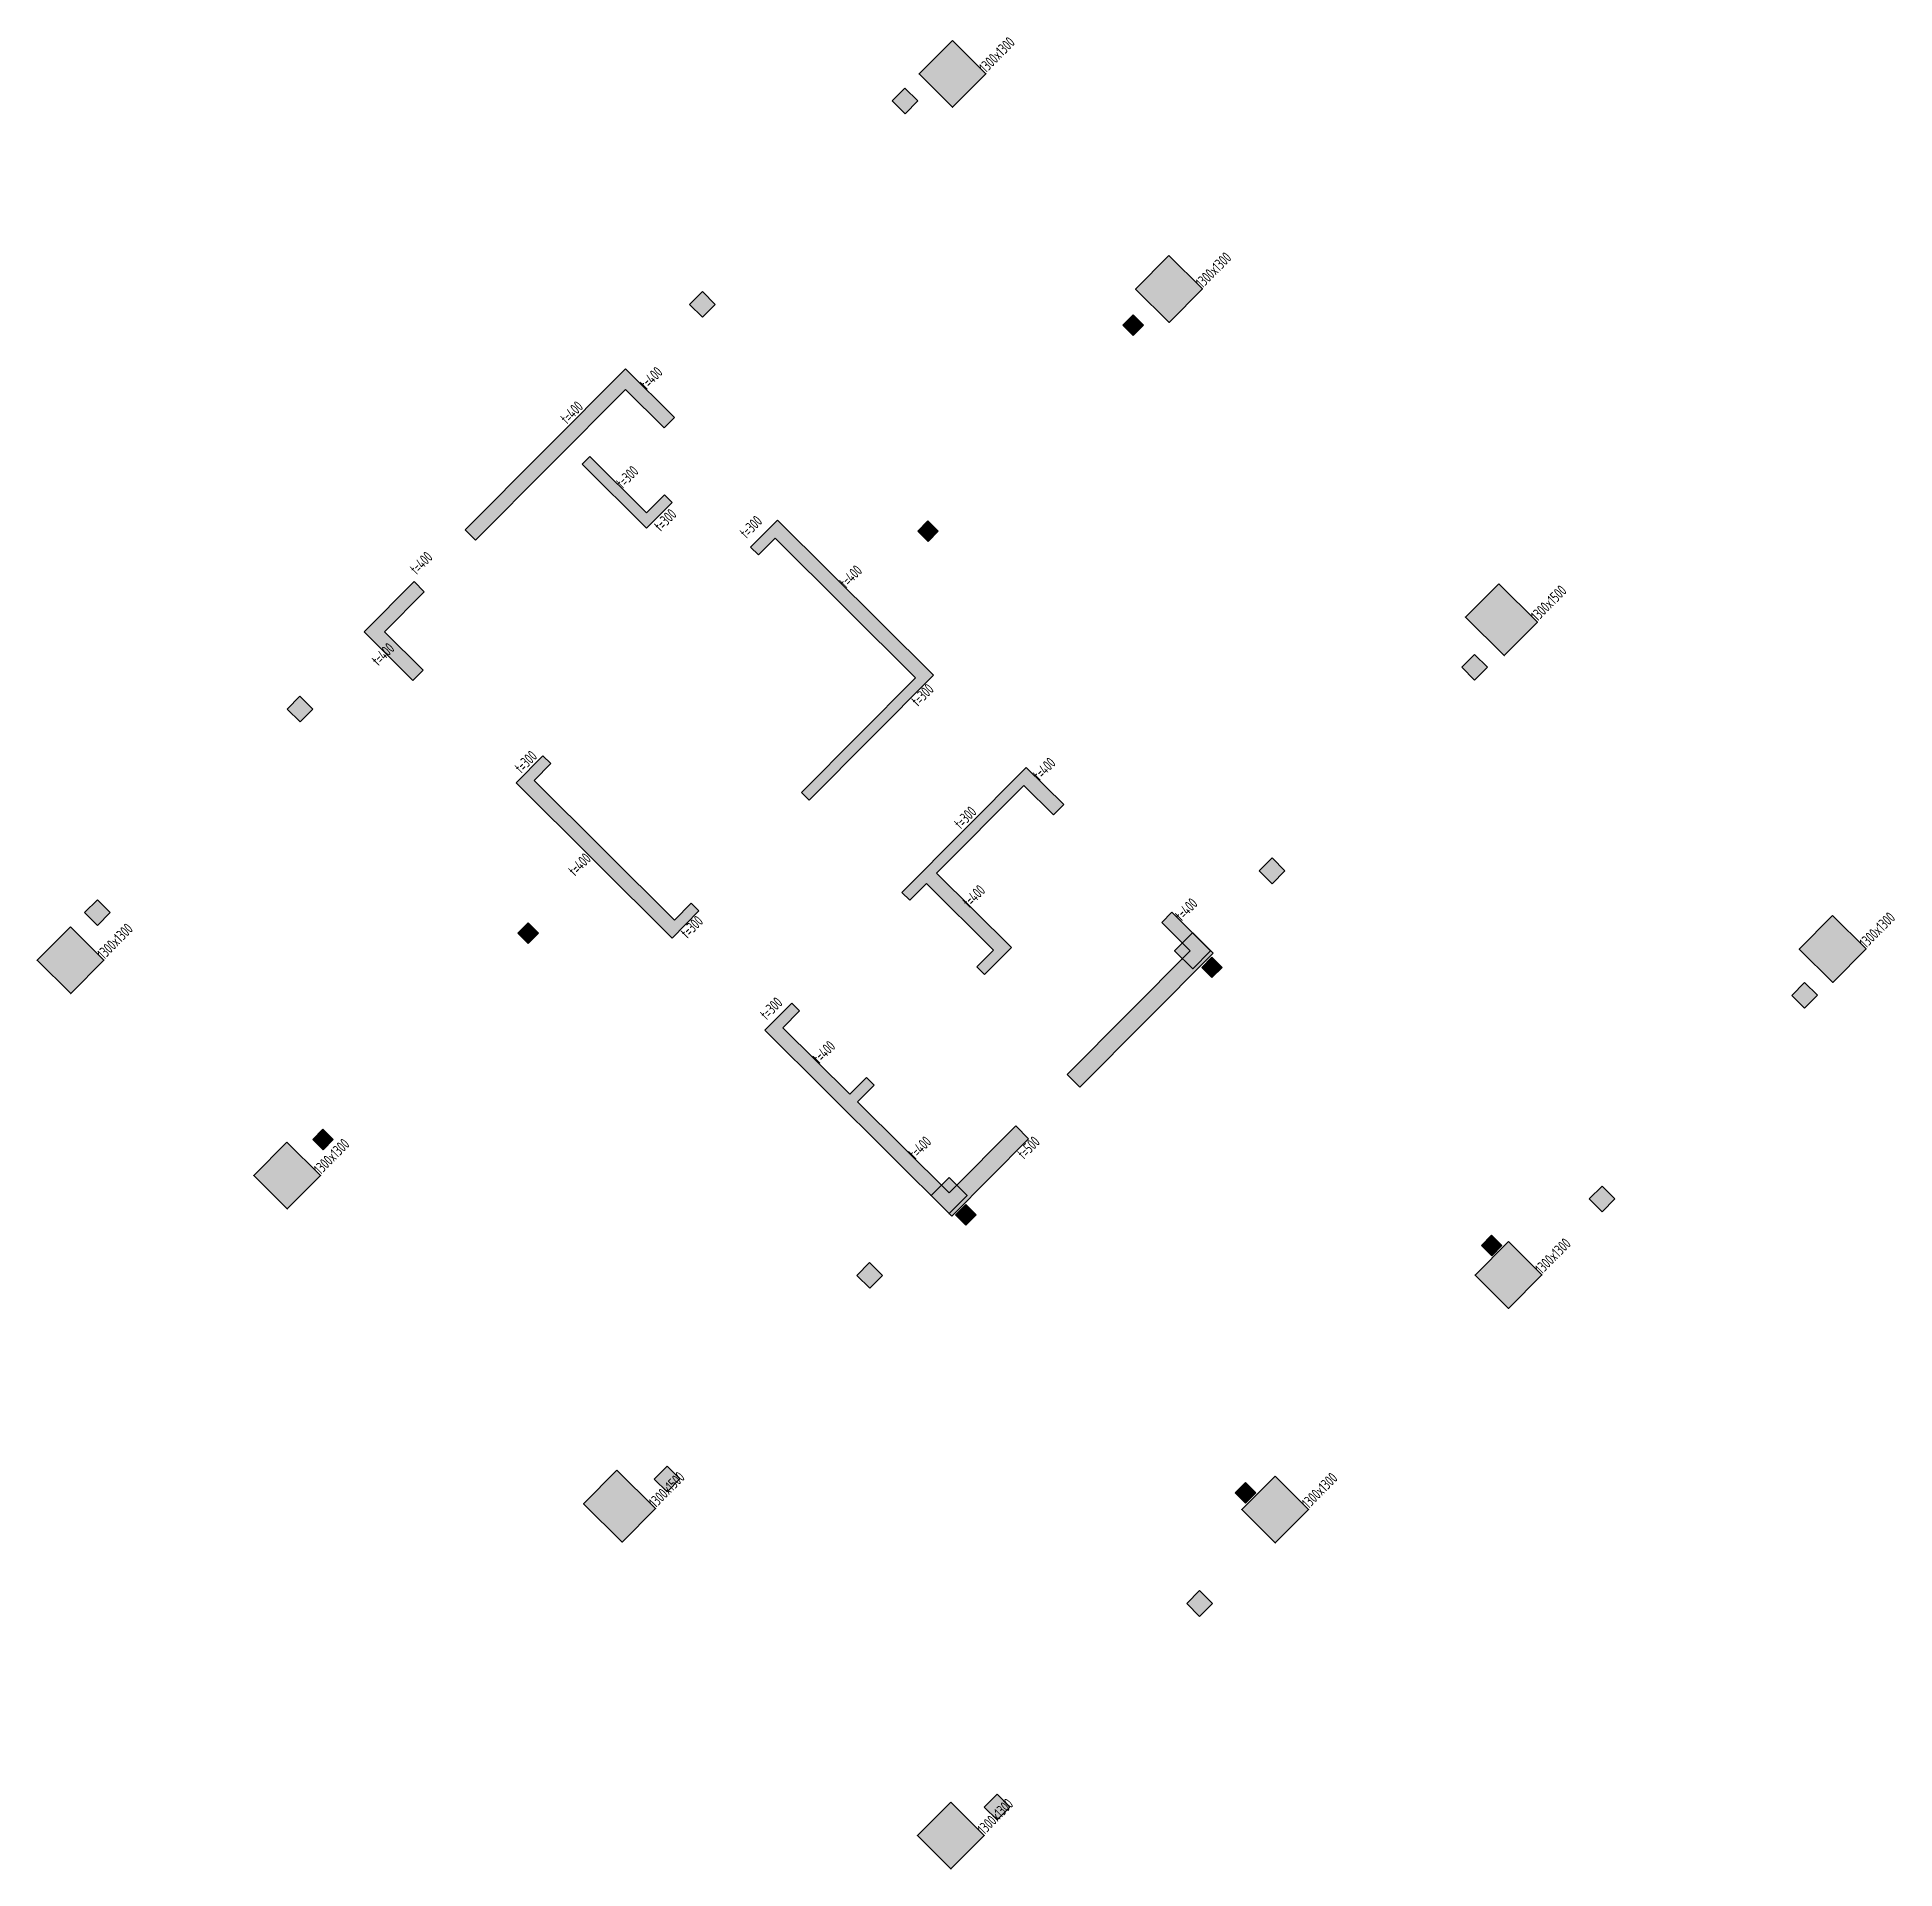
# Model space of a CAD drawing. Extents: x 517158726 to 519536726, y 3499539182 to 3501239182.
# Drawn here: x 518546442 to 518597541, y 3500141893 to 3500192292 of the extents above; entities that cross this region are included whole.
import ezdxf
from ezdxf.enums import TextEntityAlignment as Align

# ---------------------------------------------------------------- set-up
doc = ezdxf.new("R2010")
doc.units = 0
doc.header["$LTSCALE"] = 500
doc.header["$MEASUREMENT"] = 0
doc.layers.get('0').update_dxf_attribs({"linetype": 'CONTINUOUS'})
for name, color, linetype, plot in [('__覆盖_A10-1楼地上客房部分轴网（1：100）_TEN25IWP$0$C-XREF-SLCT', 7, 'CONTINUOUS', False), ('C-XREF-SLCT', 7, 'CONTINUOUS', False), ('S_POST_OTHE', 110, 'CONTINUOUS', False)]:
    doc.layers.add(name, color=color, linetype=linetype, plot=plot)
for name, color, linetype in [('S_COLU', 2, 'CONTINUOUS'), ('S_COLU_HACH', 15, 'CONTINUOUS'), ('S_WALL', 2, 'CONTINUOUS'), ('S_WALL_HACH', 30, 'CONTINUOUS')]:
    doc.layers.add(name, color=color, linetype=linetype)
doc.styles.add('__覆盖_A10-1楼地上客房部分轴网（1：100）_TEN25IWP$0$Acs', font='Tssdeng.shx', dxfattribs={"width": 0.7, "bigfont": 'Tssdchn.shx'})
doc.styles.add('Acs', font='STFANGSO.TTF', dxfattribs={"width": 0.7})
doc.styles.add('TH-STYLE3', font='tssdeng.shx', dxfattribs={"width": 0.7, "bigfont": 'tssdchn.shx'})

msp = doc.modelspace()

# ---------------------------------------------------------------- texts
at = {"layer": 'S_POST_OTHE', "style": 'TH-STYLE3', "width": 0.7}
for s, p in [('1300x1300', (518572538, 3500191287)), ('1300x1300', (518578494, 3500185364)), ('1300x1500', (518587711, 3500176197)), ('1300x1300', (518548280, 3500166896)), ('1300x1300', (518596752, 3500167206)), ('1300x1300', (518554236, 3500160973)), ('1300x1300', (518587831, 3500158236)), ('1300x1500', (518563454, 3500151805)), ('1300x1300', (518581414, 3500151784)), ('1300x1300', (518572494, 3500142815))]:
    msp.add_text(s, height=300, rotation=45.1571, dxfattribs=at).set_placement(p)
for s, p in [('t=400', (518563439, 3500182805)), ('t=300', (518562779, 3500180085)), ('t=400', (518557111, 3500177718)), ('t=400', (518568927, 3500177347)), ('t=400', (518556062, 3500175207)), ('t=300', (518570902, 3500174086)), ('t=300', (518559989, 3500172246)), ('t=400', (518574249, 3500172055)), ('t=300', (518572076, 3500170713)), ('t=400', (518572314, 3500168549)), ('t=400', (518578155, 3500168186)), ('t=300', (518564556, 3500167704)), ('t=300', (518566739, 3500165462)), ('t=400', (518568189, 3500164260)), ('t=400', (518570830, 3500161633)), ('t=500', (518573818, 3500161631))]:
    msp.add_text(s, height=300, rotation=45.1571, dxfattribs=at).set_placement(p, align=Align.CENTER)
for s, p in [('t=400', (518561038, 3500182071)), ('t=300', (518563613, 3500179111)), ('t=300', (518565969, 3500178922)), ('t=400', (518561256, 3500169634))]:
    msp.add_text(s, height=300, rotation=45.1571, dxfattribs=at).set_placement(p, align=Align.TOP_CENTER)

# ---------------------------------------------------------------- blocks, each defined once
blk = doc.blocks.new('AcsAcadShareArea')
for points in [[(0, 0), (118900, 0), (118900, 85000), (0, 85000)], [(6892.9, 0), (28409.4, 0), (28409.4, 2708.4), (6892.9, 2708.4)], [(0, 0), (6892.9, 0), (6892.9, 2699.2), (0, 2699.2)], [(0, 733), (0, 733), (0, 0), (0, 0)]]:
    blk.add_lwpolyline(points, close=True)
at = {"insert": (596.8, 1991.4), "char_height": 1000, "width": 6073.9, "attachment_point": 1, "style": 'Acs'}
blk.add_mtext('唯一编号：', dxfattribs=at)
at = {"style": 'Acs', "width": 0.8}
blk.add_attdef('唯一编号', (7537.4, 860.8), '', height=1000, dxfattribs=at)
blk = doc.blocks.new('__覆盖_A10-1楼地上客房部分轴网（1：100）_TEN25IWP$0$AcsAcadShareArea')
for points in [[(0, 0), (118900, 0), (118900, 85000), (0, 85000)], [(6892.9, 0), (28409.4, 0), (28409.4, 2708.4), (6892.9, 2708.4)], [(0, 0), (6892.9, 0), (6892.9, 2699.2), (0, 2699.2)], [(0, 733), (0, 733), (0, 0), (0, 0)]]:
    blk.add_lwpolyline(points, close=True)
at = {"insert": (596.8, 1991.4), "char_height": 1000, "width": 6073.9, "attachment_point": 1, "style": '__覆盖_A10-1楼地上客房部分轴网（1：100）_TEN25IWP$0$Acs'}
blk.add_mtext('唯一编号：', dxfattribs=at)
at = {"style": '__覆盖_A10-1楼地上客房部分轴网（1：100）_TEN25IWP$0$Acs', "width": 0.8}
blk.add_attdef('唯一编号', (7537.4, 860.8), '', height=1000, dxfattribs=at)

# ---------------------------------------------------------------- linework, layer by layer
at = {"layer": 'S_COLU', "linetype": 'ByBlock', "lineweight": 35}
for points in [[(518571616, 3500192204), (518570699, 3500191282), (518571621, 3500190365), (518572538, 3500191287)], [(518577572, 3500186280), (518576655, 3500185359), (518577577, 3500184442), (518578494, 3500185364)], [(518586648, 3500177254), (518585731, 3500176333), (518586795, 3500175275), (518587711, 3500176197)], [(518547358, 3500167813), (518546442, 3500166891), (518547364, 3500165974), (518548280, 3500166896)], [(518595830, 3500168123), (518594913, 3500167201), (518595835, 3500166284), (518596752, 3500167206)], [(518578224, 3500167650), (518577731, 3500167154), (518578227, 3500166660), (518578721, 3500167156)], [(518553314, 3500161889), (518552398, 3500160968), (518553320, 3500160051), (518554236, 3500160973)], [(518571525, 3500160914), (518571032, 3500160418), (518571528, 3500159924), (518572022, 3500160420)], [(518586910, 3500159153), (518585993, 3500158231), (518586915, 3500157315), (518587831, 3500158236)], [(518562390, 3500152863), (518561474, 3500151941), (518562537, 3500150884), (518563454, 3500151805)], [(518580493, 3500152701), (518579576, 3500151779), (518580498, 3500150862), (518581414, 3500151784)], [(518571572, 3500143731), (518570656, 3500142810), (518571577, 3500141893), (518572494, 3500142815)]]:
    msp.add_lwpolyline(points, close=True, dxfattribs=at)
at = {"layer": 'S_COLU'}
for points in [[(518569959, 3500190538), (518570312, 3500190892), (518570666, 3500190540), (518570314, 3500190185)], [(518564388, 3500184936), (518564741, 3500185291), (518565095, 3500184938), (518564743, 3500184583)], [(518576305, 3500184368), (518576587, 3500184651), (518576870, 3500184369), (518576588, 3500184086)], [(518570663, 3500178695), (518570945, 3500178979), (518571229, 3500178697), (518570947, 3500178413)], [(518585629, 3500174954), (518585982, 3500175308), (518586336, 3500174955), (518585983, 3500174601)], [(518553317, 3500173804), (518553670, 3500174159), (518554024, 3500173806), (518553672, 3500173452)], [(518580058, 3500169352), (518580411, 3500169707), (518580765, 3500169354), (518580413, 3500168999)], [(518547746, 3500168203), (518548099, 3500168557), (518548453, 3500168205), (518548101, 3500167850)], [(518559663, 3500167634), (518559945, 3500167918), (518560228, 3500167636), (518559946, 3500167352)], [(518578474, 3500166696), (518578756, 3500166980), (518579040, 3500166698), (518578758, 3500166414)], [(518594705, 3500165927), (518595057, 3500166282), (518595412, 3500165929), (518595059, 3500165575)], [(518554021, 3500161962), (518554303, 3500162246), (518554587, 3500161963), (518554305, 3500161680)], [(518589134, 3500160326), (518589486, 3500160680), (518589841, 3500160328), (518589488, 3500159973)], [(518571705, 3500159889), (518571987, 3500160173), (518572271, 3500159891), (518571988, 3500159607)], [(518586168, 3500159045), (518586450, 3500159329), (518586733, 3500159047), (518586451, 3500158763)], [(518568987, 3500158220), (518569340, 3500158575), (518569694, 3500158222), (518569342, 3500157867)], [(518563416, 3500152619), (518563769, 3500152973), (518564123, 3500152620), (518563771, 3500152266)], [(518579398, 3500152238), (518579680, 3500152522), (518579964, 3500152240), (518579682, 3500151956)], [(518578063, 3500149194), (518578415, 3500149548), (518578770, 3500149196), (518578417, 3500148841)], [(518572492, 3500143592), (518572845, 3500143947), (518573199, 3500143594), (518572847, 3500143240)]]:
    msp.add_lwpolyline(points, close=True, dxfattribs=at)
at = {"layer": 'S_COLU_HACH', "ltscale": 3}
for points in [[(518570699, 3500191282), (518571621, 3500190365), (518571616, 3500192204), (518572538, 3500191287)], [(518570314, 3500190185), (518569959, 3500190538), (518570666, 3500190540), (518570312, 3500190892)], [(518576655, 3500185359), (518577577, 3500184442), (518577572, 3500186280), (518578494, 3500185364)], [(518564743, 3500184583), (518564388, 3500184936), (518565095, 3500184938), (518564741, 3500185291)], [(518576588, 3500184086), (518576305, 3500184368), (518576870, 3500184369), (518576587, 3500184651)], [(518570947, 3500178413), (518570663, 3500178695), (518571229, 3500178697), (518570945, 3500178979)], [(518585731, 3500176333), (518586795, 3500175275), (518586648, 3500177254), (518587711, 3500176197)], [(518585983, 3500174601), (518585629, 3500174954), (518586336, 3500174955), (518585982, 3500175308)], [(518553672, 3500173452), (518553317, 3500173804), (518554024, 3500173806), (518553670, 3500174159)], [(518580413, 3500168999), (518580058, 3500169352), (518580765, 3500169354), (518580411, 3500169707)], [(518548101, 3500167850), (518547746, 3500168203), (518548453, 3500168205), (518548099, 3500168557)], [(518546442, 3500166891), (518547364, 3500165974), (518547358, 3500167813), (518548280, 3500166896)], [(518559946, 3500167352), (518559663, 3500167634), (518560228, 3500167636), (518559945, 3500167918)], [(518594913, 3500167201), (518595835, 3500166284), (518595830, 3500168123), (518596752, 3500167206)], [(518577731, 3500167154), (518578227, 3500166660), (518578224, 3500167650), (518578721, 3500167156)], [(518578758, 3500166414), (518578474, 3500166696), (518579040, 3500166698), (518578756, 3500166980)], [(518595059, 3500165575), (518594705, 3500165927), (518595412, 3500165929), (518595057, 3500166282)], [(518554305, 3500161680), (518554021, 3500161962), (518554587, 3500161963), (518554303, 3500162246)], [(518552398, 3500160968), (518553320, 3500160051), (518553314, 3500161889), (518554236, 3500160973)], [(518571032, 3500160418), (518571528, 3500159924), (518571525, 3500160914), (518572022, 3500160420)], [(518589488, 3500159973), (518589134, 3500160326), (518589841, 3500160328), (518589486, 3500160680)], [(518571988, 3500159607), (518571705, 3500159889), (518572271, 3500159891), (518571987, 3500160173)], [(518585993, 3500158231), (518586915, 3500157315), (518586910, 3500159153), (518587831, 3500158236)], [(518586451, 3500158763), (518586168, 3500159045), (518586733, 3500159047), (518586450, 3500159329)], [(518569342, 3500157867), (518568987, 3500158220), (518569694, 3500158222), (518569340, 3500158575)], [(518563771, 3500152266), (518563416, 3500152619), (518564123, 3500152620), (518563769, 3500152973)], [(518561474, 3500151941), (518562537, 3500150884), (518562390, 3500152863), (518563454, 3500151805)], [(518579682, 3500151956), (518579398, 3500152238), (518579964, 3500152240), (518579680, 3500152522)], [(518579576, 3500151779), (518580498, 3500150862), (518580493, 3500152701), (518581414, 3500151784)], [(518578417, 3500148841), (518578063, 3500149194), (518578770, 3500149196), (518578415, 3500149548)], [(518572847, 3500143240), (518572492, 3500143592), (518573199, 3500143594), (518572845, 3500143947)], [(518570656, 3500142810), (518571577, 3500141893), (518571572, 3500143731), (518572494, 3500142815)]]:
    msp.add_solid(points, dxfattribs=at)
at = {"layer": 'S_WALL', "linetype": 'ByBlock'}
for points in [[(518558502, 3500178450), (518558502, 3500178450), (518562627, 3500182598), (518563690, 3500181540), (518563972, 3500181824), (518562625, 3500183163), (518558218, 3500178732), (518558502, 3500178450)], [(518561430, 3500180544), (518563203, 3500178781), (518563908, 3500179490), (518563695, 3500179702), (518563202, 3500179205), (518561642, 3500180757), (518561430, 3500180544)], [(518573651, 3500172198), (518570231, 3500168759), (518570444, 3500168548), (518570902, 3500169009), (518572745, 3500167175), (518572287, 3500166714), (518572500, 3500166503), (518573240, 3500167247), (518571184, 3500169292), (518573582, 3500171703), (518574397, 3500170892), (518574679, 3500171176), (518573651, 3500172198), (518573651, 3500172198), (518573651, 3500172198)], [(518575125, 3500163399), (518578792, 3500167086), (518577657, 3500168214), (518577375, 3500167930), (518578155, 3500167155), (518574770, 3500163751), (518575125, 3500163399)], [(518573714, 3500161981), (518573360, 3500162333), (518571526, 3500160490), (518569009, 3500162993), (518569468, 3500163454), (518569255, 3500163665), (518568797, 3500163205), (518566953, 3500165038), (518567411, 3500165499), (518567199, 3500165710), (518566458, 3500164966), (518571599, 3500159854), (518573714, 3500161981)]]:
    msp.add_lwpolyline(points, dxfattribs=at)
for points in [[(518567678, 3500171298), (518571098, 3500174737), (518566809, 3500179003), (518566068, 3500178259), (518566281, 3500178047), (518566739, 3500178508), (518570604, 3500174665), (518567466, 3500171509)], [(518557091, 3500177032), (518556808, 3500177314), (518555433, 3500175931), (518556780, 3500174591), (518557062, 3500174875), (518555998, 3500175933)], [(518563906, 3500167505), (518564646, 3500168249), (518564433, 3500168461), (518563975, 3500168000), (518560111, 3500171843), (518560569, 3500172304), (518560356, 3500172515), (518559616, 3500171771)]]:
    msp.add_lwpolyline(points, close=True, dxfattribs=at)
at = {"layer": 'S_WALL_HACH', "ltscale": 3}
for points in [[(518563690, 3500181540), (518563972, 3500181824), (518562343, 3500182880), (518562625, 3500183163)], [(518558502, 3500178450), (518558218, 3500178732), (518562627, 3500182598), (518562343, 3500182880)], [(518561642, 3500180757), (518561430, 3500180544), (518563202, 3500179205), (518562990, 3500178993)], [(518562990, 3500178993), (518563203, 3500178781), (518563695, 3500179702), (518563908, 3500179490)], [(518566281, 3500178047), (518566068, 3500178259), (518566739, 3500178508), (518566527, 3500178719)], [(518566527, 3500178719), (518566809, 3500179003), (518570816, 3500174453), (518571098, 3500174737)], [(518555716, 3500175649), (518555433, 3500175931), (518557091, 3500177032), (518556808, 3500177314)], [(518557062, 3500174875), (518556780, 3500174591), (518555998, 3500175933), (518555716, 3500175649)], [(518567466, 3500171509), (518567678, 3500171298), (518570604, 3500174665), (518570816, 3500174453)], [(518559898, 3500172054), (518560111, 3500171843), (518560356, 3500172515), (518560569, 3500172304)], [(518559898, 3500172054), (518559616, 3500171771), (518564188, 3500167788), (518563906, 3500167505)], [(518570444, 3500168548), (518570231, 3500168759), (518573582, 3500171703), (518573369, 3500171915)], [(518574397, 3500170892), (518574679, 3500171176), (518573369, 3500171915), (518573651, 3500172198)], [(518570902, 3500169009), (518571184, 3500169292), (518572745, 3500167175), (518573028, 3500167459)], [(518563975, 3500168000), (518564188, 3500167788), (518564433, 3500168461), (518564646, 3500168249)], [(518577375, 3500167930), (518577657, 3500168214), (518578155, 3500167155), (518578437, 3500167438)], [(518572287, 3500166714), (518572500, 3500166503), (518573028, 3500167459), (518573240, 3500167247)], [(518578437, 3500167438), (518578792, 3500167086), (518574770, 3500163751), (518575125, 3500163399)], [(518566671, 3500164754), (518566458, 3500164966), (518567411, 3500165499), (518567199, 3500165710)], [(518571881, 3500160137), (518571599, 3500159854), (518566953, 3500165038), (518566671, 3500164754)], [(518568797, 3500163205), (518569009, 3500162993), (518569255, 3500163665), (518569468, 3500163454)], [(518571881, 3500160137), (518571526, 3500160490), (518573714, 3500161981), (518573360, 3500162333)]]:
    msp.add_solid(points, dxfattribs=at)

# ---------------------------------------------------------------- block references
at = {"layer": '__覆盖_A10-1楼地上客房部分轴网（1：100）_TEN25IWP$0$C-XREF-SLCT', "xscale": 20, "yscale": 20, "zscale": 20}
msp.add_blockref('__覆盖_A10-1楼地上客房部分轴网（1：100）_TEN25IWP$0$AcsAcadShareArea', (517158726, 3499539182), dxfattribs=at).add_auto_attribs({'唯一编号': '1#楼地上客房部分轴网（1：100）'})
at = {"layer": 'C-XREF-SLCT', "xscale": 20, "yscale": 20, "zscale": 20}
msp.add_blockref('AcsAcadShareArea', (517158726, 3499539182), dxfattribs=at).add_auto_attribs({'唯一编号': 'colu'})

msp.set_redraw_order([(e.dxf.handle, doc.entitydb.next_handle()) for e in msp.query("TEXT MTEXT ATTDEF DIMENSION ARC_DIMENSION")])  # texts and dimensions are drawn at this point

doc.saveas('drawing.dxf')
